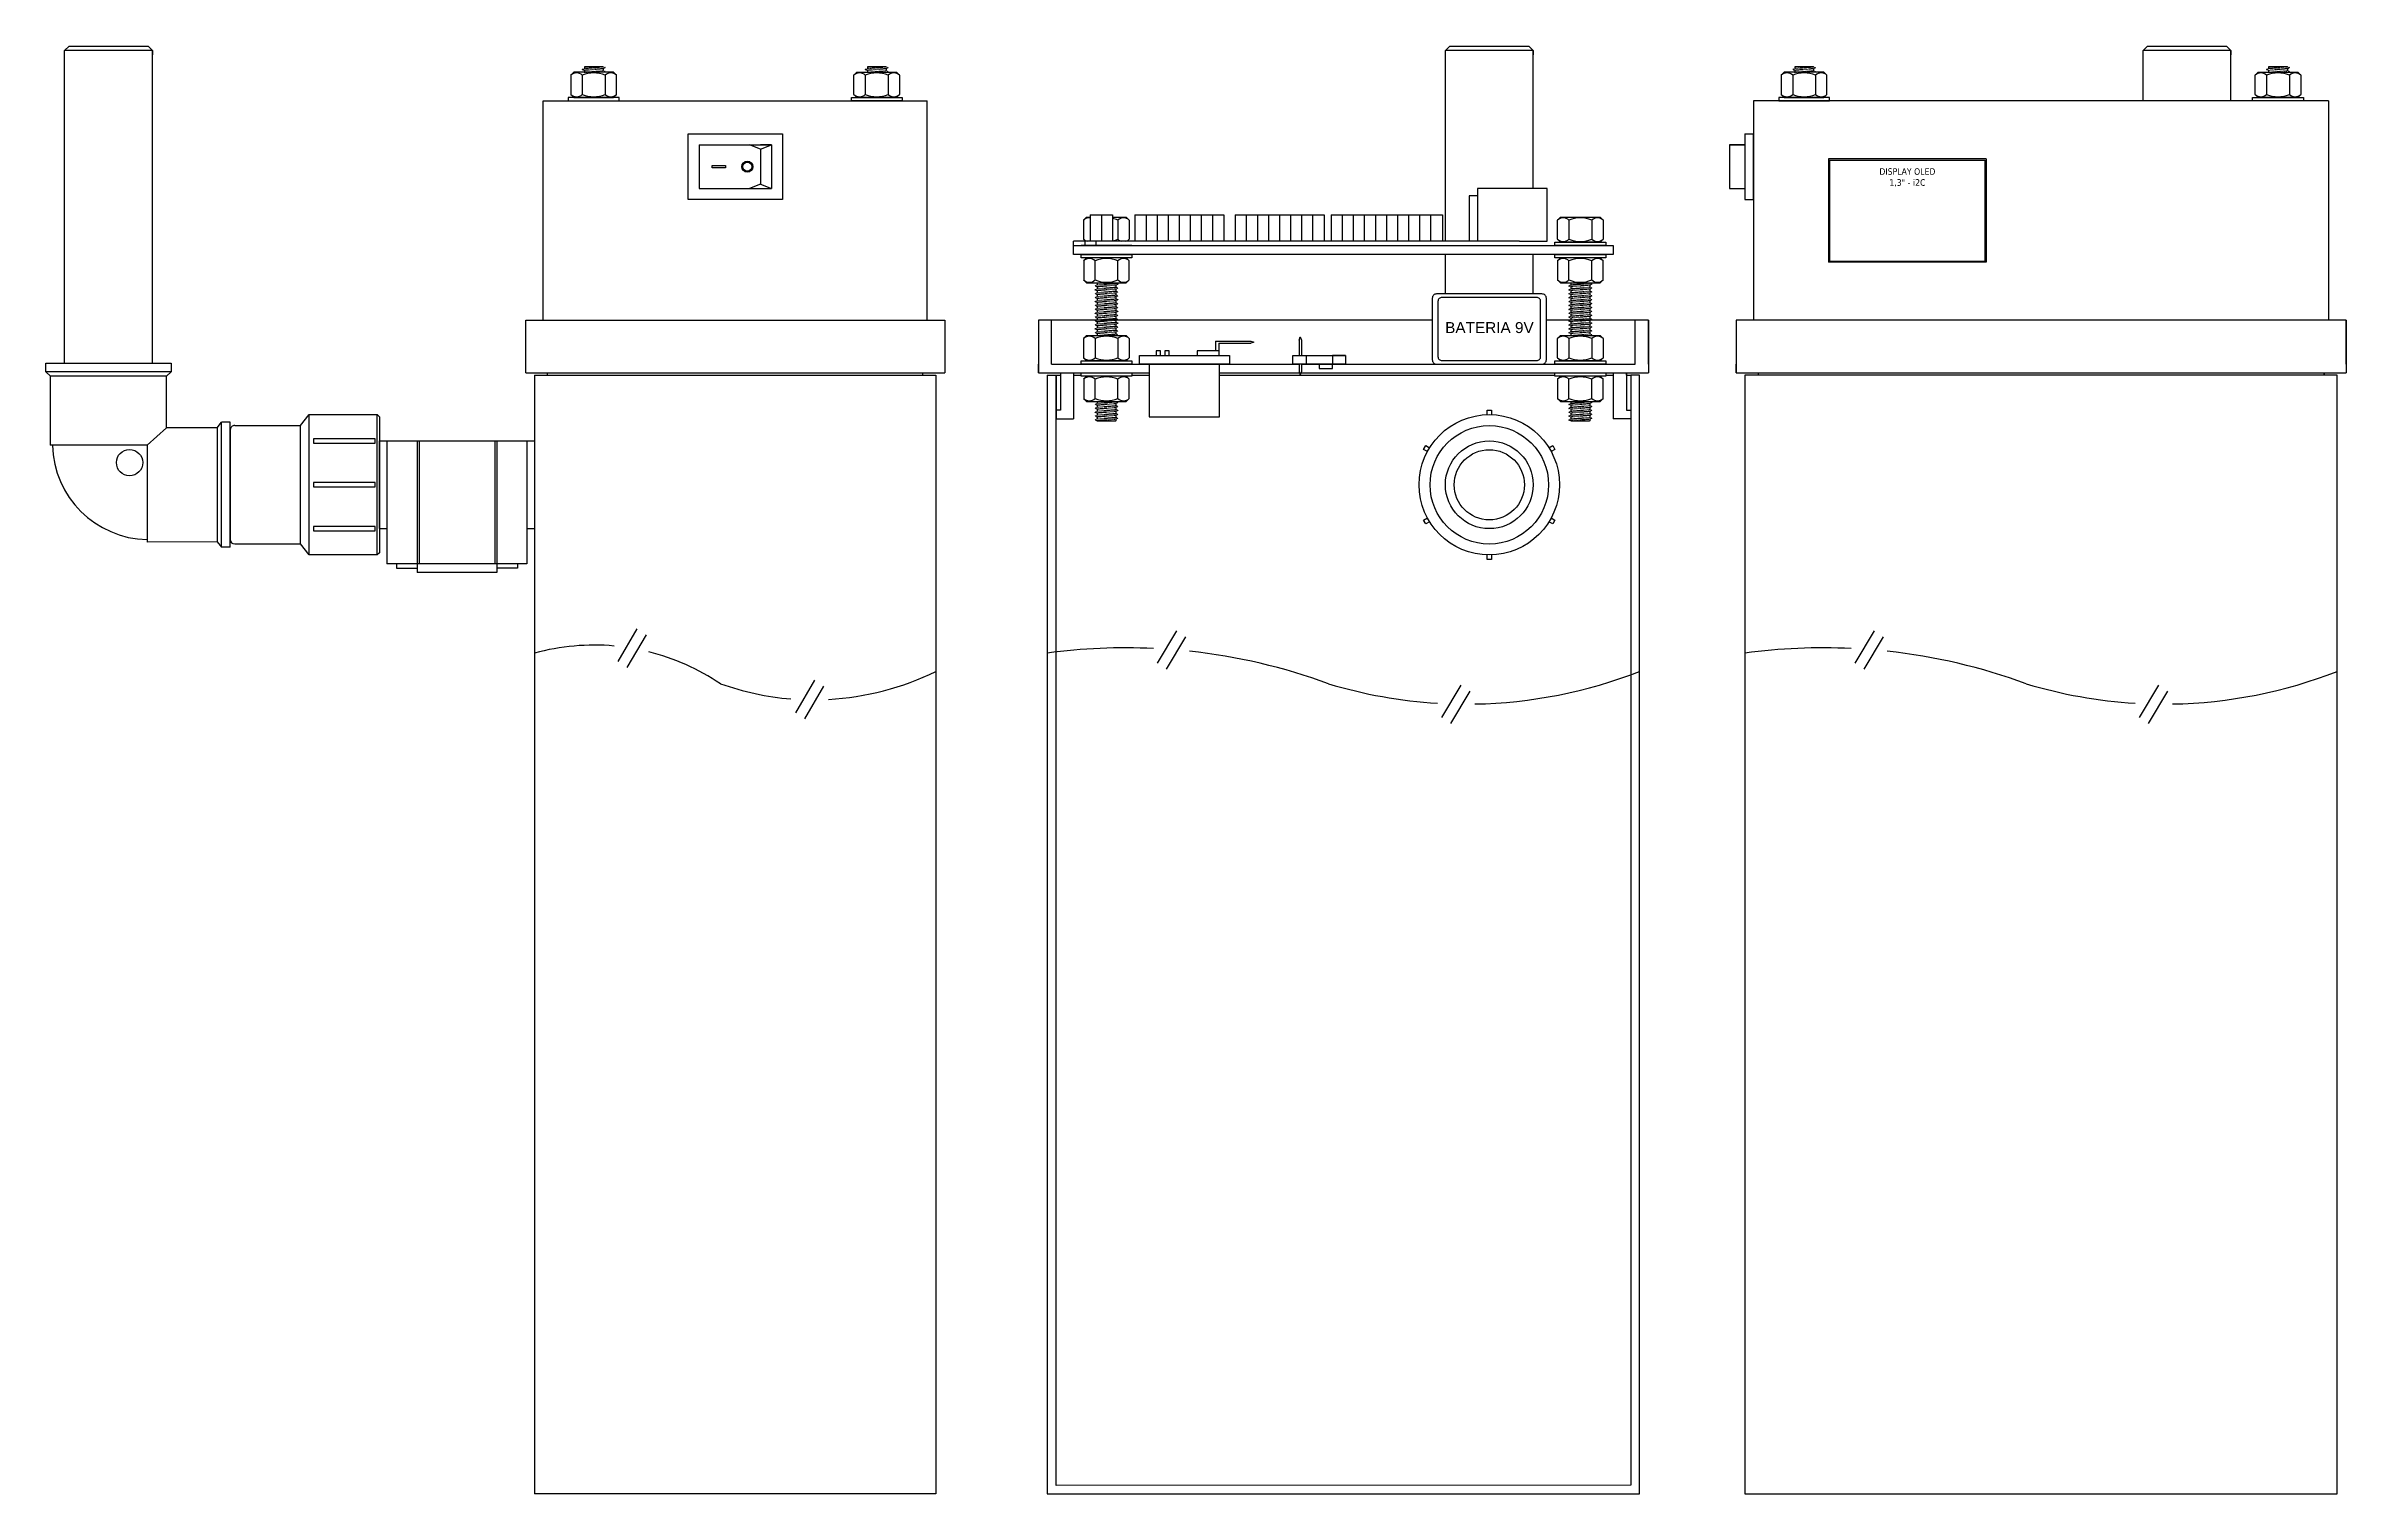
# Model space of a CAD drawing. Header units: millimetres. Extents: x 964 to 2741, y 814 to 2223.
# Drawn here: x 1702 to 2226, y 814 to 1144 of the extents above; entities that cross this region are included whole.
import ezdxf

# ---------------------------------------------------------------- set-up
doc = ezdxf.new("R2010")
doc.units = ezdxf.units.MM
doc.linetypes.add('CONTINU', pattern=[0])
doc.linetypes.add('HIDDEN2', pattern=[0.1875, 0.125, -0.0625])
doc.layers.add('contorno', color=7, linetype='CONTINU', lineweight=30)
doc.layers.add('Taglio', color=7, linetype='Continuous', true_color=0xc0240f)
doc.styles.get("Standard").update_dxf_attribs({"font": 'arial.ttf'})
doc.styles.add('times 2', font='tahoma.ttf')

msp = doc.modelspace()

# ---------------------------------------------------------------- texts
at = {"insert": (2118.849, 1116.34), "char_height": 1.5, "attachment_point": 1, "style": 'times 2'}
msp.add_mtext_dynamic_manual_height_columns('\\pxqc;DISPLAY OLED 1,3" - i2C', width=14.32708, gutter_width=5, heights=[5.975], dxfattribs=at)
at = {"layer": 'contorno', "insert": (2020.666, 1081.275), "char_height": 2.5, "attachment_point": 1}
msp.add_mtext_dynamic_manual_height_columns('BATERIA 9V', width=21.9614, gutter_width=12.5, heights=[0], dxfattribs=at)

# ---------------------------------------------------------------- blocks, each defined once
blk = doc.blocks.new('*U82')
for p, q in [((-0.5, -0.5), (-0.5, 0.5)), ((-0.5, 0.5), (0.5, 0.5)), ((0.5, 0.5), (0.5, -0.5))]:
    blk.add_line(p, q)
blk = doc.blocks.new('*U83')
at = {"color": 0, "linetype": 'ByBlock', "lineweight": -2, "transparency": 16777216}
blk.add_blockref('*U82', (2033.29, 1612.39), dxfattribs=at)
for p, rotation in [((2019.01, 1604.14), 59.99999999999999), ((2047.58, 1604.14), 299.9999999999999), ((2019.01, 1587.65), 120), ((2047.58, 1587.65), 240), ((2033.29, 1579.4), 180)]:
    blk.add_blockref('*U82', p, dxfattribs=dict(at, rotation=rotation))
blk = doc.blocks.new('rosca')
for p, q in [((1000.85, 2084.47), (1001.35, 2084.97)), ((1000.85, 2053.47), (1000.85, 2084.47)), ((1001.35, 2084.97), (1016.85, 2084.97)), ((1001.35, 2084.97), (1016.85, 2084.97)), ((1001.35, 2084.97), (1001.35, 2052.97)), ((1016.85, 2084.97), (1018.85, 2082.47)), ((1016.85, 2084.97), (1016.85, 2052.97)), ((1018.85, 2082.47), (1018.85, 2055.47)), ((1033.85, 2082.47), (1018.85, 2082.47)), ((1034.85, 2056.47), (1034.85, 2081.47)), ((1015.85, 2079.47), (1001.85, 2079.47)), ((1001.85, 2079.47), (1001.85, 2078.47)), ((1001.85, 2078.47), (1015.85, 2078.47)), ((1015.85, 2078.47), (1015.85, 2079.47)), ((1015.85, 2069.47), (1001.85, 2069.47)), ((1001.85, 2069.47), (1001.85, 2068.47)), ((1001.85, 2068.47), (1015.85, 2068.47)), ((1015.85, 2068.47), (1015.85, 2069.47)), ((1015.85, 2059.47), (1001.85, 2059.47)), ((1001.85, 2059.47), (1001.85, 2058.47)), ((1001.85, 2058.47), (1015.85, 2058.47)), ((1015.85, 2058.47), (1015.85, 2059.47)), ((1018.85, 2055.47), (1016.85, 2052.97)), ((1033.85, 2055.47), (1018.85, 2055.47)), ((1000.85, 2053.47), (1001.35, 2052.97)), ((1016.85, 2052.97), (1001.35, 2052.97))]:
    blk.add_line(p, q)
for centre, start, end in [((1033.85, 2081.47), 0, 90), ((1033.85, 2056.47), 270, 0)]:
    blk.add_arc(centre, 1, start, end)
blk = doc.blocks.new('JOELHO 90')
for p, q in [((1069.87, 1963.2), (1069.85, 1985.28)), ((1069.85, 1985.23), (1085.58, 1985.25)), ((1085.58, 1985.25), (1086.58, 1986.25)), ((1085.58, 1958.75), (1085.58, 1985.25)), ((1086.58, 1957.75), (1086.58, 1986.25)), ((1086.58, 1986.25), (1088.58, 1986.25)), ((1088.58, 1986.25), (1088.58, 1957.75)), ((1047.83, 1947.25), (1047.78, 1963.2)), ((1069.87, 1963.2), (1047.78, 1963.2)), ((1073.83, 1958.75), (1069.87, 1963.2)), ((1073.83, 1947.25), (1073.83, 1958.75)), ((1073.83, 1958.75), (1085.58, 1958.75)), ((1085.58, 1958.75), (1086.58, 1957.75)), ((1088.58, 1957.75), (1086.58, 1957.75)), ((1047.83, 1947.25), (1046.58, 1946.25)), ((1046.58, 1944.25), (1046.58, 1946.25)), ((1046.58, 1946.25), (1075.08, 1946.25)), ((1073.83, 1947.25), (1047.83, 1947.25)), ((1073.83, 1947.25), (1075.08, 1946.25)), ((1075.08, 1944.25), (1075.08, 1946.25)), ((1046.58, 1944.25), (1075.08, 1944.25))]:
    blk.add_line(p, q)
blk.add_circle((1065.87, 1967.2), 3)
blk.add_arc((1070.34, 1962.77), 22, 91.2697, 178.898)

# ---------------------------------------------------------------- linework, layer by layer
for p, q in [((1707.031, 1144.196), (1706.031, 1143.196)), ((1706.031, 1071.949), (1706.031, 1143.196)), ((1726.031, 1143.196), (1706.031, 1143.196)), ((1707.031, 1144.196), (1725.031, 1144.196)), ((1725.031, 1144.196), (1726.031, 1143.196)), ((1726.031, 1071.949), (1726.031, 1143.196)), ((1726.031, 1143.196), (1726.031, 1142.196)), ((2021.727, 1144.196), (2020.727, 1143.196)), ((2020.727, 1099.696), (2020.727, 1143.196)), ((2040.727, 1143.196), (2020.727, 1143.196)), ((2021.727, 1144.196), (2039.727, 1144.196)), ((2039.727, 1144.196), (2040.727, 1143.196)), ((2040.727, 1111.696), (2040.727, 1143.196)), ((2040.727, 1143.196), (2040.727, 1142.196)), ((2180.727, 1144.196), (2179.727, 1143.196)), ((2179.727, 1131.696), (2179.727, 1143.196)), ((2199.727, 1143.196), (2179.727, 1143.196)), ((2180.727, 1144.196), (2198.727, 1144.196)), ((2198.727, 1144.196), (2199.727, 1143.196)), ((2199.727, 1131.696), (2199.727, 1143.196)), ((2199.727, 1143.196), (2199.727, 1142.196)), ((1822.093, 1138.196), (1821.415, 1137.518)), ((1821.415, 1137.518), (1821.415, 1133.154)), ((1831.137, 1138.196), (1822.093, 1138.196)), ((1824.015, 1137.518), (1824.015, 1133.154)), ((1828.75, 1139.464), (1824.48, 1139.464)), ((1829.215, 1137.518), (1829.215, 1133.154)), ((1831.815, 1137.518), (1831.137, 1138.196)), ((1831.815, 1133.154), (1831.815, 1137.518)), ((1885.915, 1137.518), (1886.593, 1138.196)), ((1885.915, 1133.154), (1885.915, 1137.518)), ((1886.593, 1138.196), (1895.637, 1138.196)), ((1888.515, 1137.518), (1888.515, 1133.154)), ((1893.25, 1139.464), (1888.98, 1139.464)), ((1893.715, 1137.518), (1893.715, 1133.154)), ((1895.637, 1138.196), (1896.315, 1137.518)), ((1896.315, 1137.518), (1896.315, 1133.154)), ((2097.955, 1138.196), (2097.277, 1137.518)), ((2097.277, 1137.518), (2097.277, 1133.154)), ((2106.998, 1138.196), (2097.955, 1138.196)), ((2099.877, 1137.518), (2099.877, 1133.154)), ((2104.612, 1139.464), (2100.342, 1139.464)), ((2105.077, 1137.518), (2105.077, 1133.154)), ((2107.677, 1137.518), (2106.998, 1138.196)), ((2107.677, 1133.154), (2107.677, 1137.518)), ((2205.277, 1137.518), (2205.955, 1138.196)), ((2205.277, 1133.154), (2205.277, 1137.518)), ((2205.955, 1138.196), (2214.998, 1138.196)), ((2207.877, 1137.518), (2207.877, 1133.154)), ((2212.612, 1139.464), (2208.342, 1139.464)), ((2213.077, 1137.518), (2213.077, 1133.154)), ((2214.998, 1138.196), (2215.677, 1137.518)), ((2215.677, 1137.518), (2215.677, 1133.154)), ((1832.404, 1132.476), (1820.826, 1132.476)), ((1820.826, 1132.476), (1820.826, 1131.696)), ((1821.415, 1133.154), (1822.093, 1132.476)), ((1822.093, 1132.476), (1831.137, 1132.476)), ((1831.137, 1132.476), (1831.815, 1133.154)), ((1832.404, 1131.696), (1832.404, 1132.476)), ((1885.326, 1132.476), (1896.904, 1132.476)), ((1885.326, 1131.696), (1885.326, 1132.476)), ((1886.593, 1132.476), (1885.915, 1133.154)), ((1895.637, 1132.476), (1886.593, 1132.476)), ((1896.315, 1133.154), (1895.637, 1132.476)), ((1896.904, 1132.476), (1896.904, 1131.696)), ((2108.266, 1132.476), (2096.688, 1132.476)), ((2096.688, 1132.476), (2096.688, 1131.696)), ((2097.277, 1133.154), (2097.955, 1132.476)), ((2097.955, 1132.476), (2106.998, 1132.476)), ((2106.998, 1132.476), (2107.677, 1133.154)), ((2108.266, 1131.696), (2108.266, 1132.476)), ((2204.688, 1132.476), (2216.266, 1132.476)), ((2204.688, 1131.696), (2204.688, 1132.476)), ((2205.955, 1132.476), (2205.277, 1133.154)), ((2214.998, 1132.476), (2205.955, 1132.476)), ((2215.677, 1133.154), (2214.998, 1132.476)), ((2216.266, 1132.476), (2216.266, 1131.696)), ((1815.115, 1131.696), (1902.615, 1131.696)), ((1815.115, 1081.696), (1815.115, 1131.696)), ((1820.826, 1131.696), (1832.404, 1131.696)), ((1896.904, 1131.696), (1885.326, 1131.696)), ((1902.615, 1081.696), (1902.615, 1131.696)), ((2221.977, 1131.696), (2090.977, 1131.696)), ((2090.977, 1131.696), (2090.977, 1081.696)), ((2096.688, 1131.696), (2108.266, 1131.696)), ((2216.266, 1131.696), (2204.688, 1131.696)), ((2221.977, 1131.696), (2221.977, 1081.696)), ((1848.115, 1124.196), (1869.615, 1124.196)), ((1848.115, 1109.196), (1848.115, 1124.196)), ((1869.615, 1124.196), (1869.615, 1109.196)), ((2088.977, 1124.196), (2090.977, 1124.196)), ((2088.977, 1124.196), (2088.977, 1109.196)), ((2090.977, 1109.196), (2090.977, 1124.196)), ((1850.615, 1121.696), (1867.115, 1121.696)), ((1850.615, 1121.696), (1850.615, 1111.696)), ((1853.615, 1116.396), (1853.615, 1116.996)), ((1853.615, 1116.996), (1856.615, 1116.996)), ((1856.615, 1116.996), (1856.615, 1116.396)), ((1864.615, 1120.696), (1862.115, 1121.696)), ((1867.115, 1121.696), (1864.615, 1121.696)), ((1864.615, 1120.696), (1867.115, 1121.696)), ((1864.615, 1120.696), (1864.615, 1112.696)), ((1867.115, 1121.696), (1867.115, 1111.696)), ((2085.477, 1121.696), (2088.977, 1121.696)), ((2088.977, 1121.696), (2085.477, 1121.696)), ((2085.477, 1121.696), (2085.477, 1111.696)), ((2108.252, 1095.196), (2108.252, 1118.196)), ((2108.252, 1118.196), (2108.252, 1095.196)), ((2108.252, 1118.196), (2143.752, 1118.196)), ((2143.752, 1118.196), (2143.752, 1095.196)), ((2143.752, 1095.196), (2143.752, 1118.196)), ((1850.615, 1111.696), (1867.115, 1111.696)), ((1856.615, 1116.396), (1853.615, 1116.396)), ((1864.615, 1112.696), (1862.115, 1111.696)), ((1864.615, 1112.696), (1867.115, 1111.696)), ((2043.927, 1111.696), (2028.052, 1111.696)), ((2028.052, 1111.696), (2028.052, 1099.696)), ((2043.927, 1099.696), (2043.927, 1111.696)), ((2085.477, 1111.696), (2088.977, 1111.696)), ((1869.615, 1109.196), (1848.115, 1109.196)), ((2028.052, 1110.049), (2026.147, 1110.049)), ((2026.147, 1110.049), (2026.147, 1099.696)), ((2088.977, 1109.196), (2090.977, 1109.196)), ((1938.277, 1104.518), (1938.955, 1105.196)), ((1938.277, 1100.154), (1938.277, 1104.518)), ((1938.955, 1105.196), (1939.787, 1105.196)), ((1939.787, 1105.696), (1939.787, 1099.696)), ((1939.787, 1105.696), (1944.847, 1105.696)), ((1942.307, 1105.696), (1942.307, 1099.696)), ((1944.847, 1105.696), (1944.847, 1099.696)), ((1944.847, 1105.196), (1947.998, 1105.196)), ((1946.077, 1104.518), (1946.077, 1100.154)), ((1947.998, 1105.196), (1948.677, 1104.518)), ((1948.677, 1104.518), (1948.677, 1100.154)), ((1949.967, 1105.696), (1970.247, 1105.696)), ((1949.967, 1105.696), (1949.967, 1099.696)), ((1952.487, 1105.696), (1952.487, 1099.696)), ((1955.007, 1105.696), (1955.007, 1099.696)), ((1957.527, 1105.696), (1957.527, 1099.696)), ((1960.047, 1105.696), (1960.047, 1099.696)), ((1962.567, 1105.696), (1962.567, 1099.696)), ((1965.087, 1105.696), (1965.087, 1099.696)), ((1967.607, 1105.696), (1967.607, 1099.696)), ((1970.247, 1105.696), (1970.247, 1099.696)), ((1972.827, 1105.696), (1993.107, 1105.696)), ((1972.827, 1105.696), (1972.827, 1099.696)), ((1975.347, 1105.696), (1975.347, 1099.696)), ((1977.867, 1105.696), (1977.867, 1099.696)), ((1980.387, 1105.696), (1980.387, 1099.696)), ((1982.907, 1105.696), (1982.907, 1099.696)), ((1985.427, 1105.696), (1985.427, 1099.696)), ((1987.947, 1105.696), (1987.947, 1099.696)), ((1990.467, 1105.696), (1990.467, 1099.696)), ((1993.107, 1105.696), (1993.107, 1099.696)), ((1994.671, 1105.696), (2020.031, 1105.696)), ((1994.671, 1105.696), (1994.671, 1099.696)), ((1997.191, 1105.696), (1997.191, 1099.696)), ((1999.711, 1105.696), (1999.711, 1099.696)), ((2002.231, 1105.696), (2002.231, 1099.696)), ((2004.751, 1105.696), (2004.751, 1099.696)), ((2007.271, 1105.696), (2007.271, 1099.696)), ((2009.791, 1105.696), (2009.791, 1099.696)), ((2012.311, 1105.696), (2012.311, 1099.696)), ((2014.831, 1105.696), (2014.831, 1099.696)), ((2017.351, 1105.696), (2017.351, 1099.696)), ((2020.031, 1105.696), (2020.031, 1099.696)), ((2046.277, 1104.518), (2046.955, 1105.196)), ((2046.277, 1100.154), (2046.277, 1104.518)), ((2046.955, 1105.196), (2055.998, 1105.196)), ((2048.877, 1104.518), (2048.877, 1100.154)), ((2054.077, 1104.518), (2054.077, 1100.154)), ((2055.998, 1105.196), (2056.677, 1104.518)), ((2056.677, 1104.518), (2056.677, 1100.154)), ((1935.977, 1098.696), (1935.977, 1099.696)), ((2037.577, 1099.696), (1935.977, 1099.696)), ((1935.977, 1096.696), (1935.977, 1098.696)), ((1935.977, 1098.696), (2058.977, 1098.696)), ((2058.977, 1096.696), (1935.977, 1096.696)), ((1949.266, 1098.696), (1937.688, 1098.696)), ((1937.688, 1096.696), (1949.266, 1096.696)), ((1937.688, 1095.916), (1937.688, 1096.696)), ((1949.266, 1095.916), (1937.688, 1095.916)), ((1938.735, 1099.696), (1938.277, 1100.154)), ((1938.955, 1095.916), (1938.277, 1095.237)), ((1938.517, 1099.696), (1938.517, 1098.696)), ((1947.998, 1095.916), (1938.955, 1095.916)), ((1941.057, 1099.696), (1941.057, 1098.696)), ((1948.677, 1095.237), (1947.998, 1095.916)), ((1948.677, 1100.154), (1948.218, 1099.696)), ((1949.266, 1096.696), (1949.266, 1095.916)), ((2020.727, 1087.696), (2020.727, 1096.696)), ((2037.577, 1099.696), (2043.927, 1099.696)), ((2040.727, 1087.696), (2040.727, 1096.696)), ((2045.688, 1099.476), (2057.266, 1099.476)), ((2045.688, 1098.696), (2045.688, 1099.476)), ((2057.266, 1098.696), (2045.688, 1098.696)), ((2045.688, 1096.696), (2057.266, 1096.696)), ((2045.688, 1095.916), (2045.688, 1096.696)), ((2057.266, 1095.916), (2045.688, 1095.916)), ((2046.955, 1099.476), (2046.277, 1100.154)), ((2046.955, 1095.916), (2046.277, 1095.237)), ((2055.998, 1099.476), (2046.955, 1099.476)), ((2055.998, 1095.916), (2046.955, 1095.916)), ((2056.677, 1100.154), (2055.998, 1099.476)), ((2056.677, 1095.237), (2055.998, 1095.916)), ((2057.266, 1099.476), (2057.266, 1098.696)), ((2057.266, 1096.696), (2057.266, 1095.916)), ((2058.977, 1098.696), (2058.977, 1096.696)), ((1938.277, 1095.237), (1938.277, 1090.874)), ((1938.277, 1090.874), (1938.955, 1090.196)), ((1940.877, 1090.874), (1940.877, 1095.237)), ((1946.077, 1090.874), (1946.077, 1095.237)), ((1947.998, 1090.196), (1948.677, 1090.874)), ((1948.677, 1090.874), (1948.677, 1095.237)), ((2046.277, 1095.237), (2046.277, 1090.874)), ((2046.277, 1090.874), (2046.955, 1090.196)), ((2048.877, 1090.874), (2048.877, 1095.237)), ((2054.077, 1090.874), (2054.077, 1095.237)), ((2055.998, 1090.196), (2056.677, 1090.874)), ((2056.677, 1090.874), (2056.677, 1095.237)), ((2108.252, 1095.196), (2143.752, 1095.196)), ((1938.955, 1090.196), (1947.998, 1090.196)), ((2046.955, 1090.196), (2055.998, 1090.196)), ((1811.115, 1069.696), (1811.115, 1081.696)), ((1811.115, 1081.696), (1906.615, 1081.696)), ((1906.615, 1081.696), (1906.615, 1069.696)), ((1927.977, 1081.696), (1927.977, 1069.696)), ((2017.727, 1081.696), (1927.977, 1081.696)), ((1927.977, 1081.696), (1927.977, 1069.696)), ((1930.977, 1071.696), (1930.977, 1081.696)), ((2066.977, 1081.696), (2043.727, 1081.696)), ((2063.977, 1071.696), (2063.977, 1081.696)), ((2066.977, 1081.696), (2066.977, 1069.696)), ((2066.977, 1071.696), (2066.977, 1081.696)), ((2086.977, 1081.696), (2086.977, 1069.696)), ((2086.977, 1081.696), (2086.977, 1069.696)), ((2225.977, 1081.696), (2086.977, 1081.696)), ((2225.977, 1081.696), (2225.977, 1069.696)), ((2225.977, 1071.696), (2225.977, 1081.696)), ((1938.277, 1077.518), (1938.955, 1078.196)), ((1938.277, 1073.154), (1938.277, 1077.518)), ((1938.955, 1078.196), (1947.998, 1078.196)), ((1940.877, 1077.518), (1940.877, 1073.154)), ((1946.077, 1077.518), (1946.077, 1073.154)), ((1947.998, 1078.196), (1948.677, 1077.518)), ((1948.677, 1077.518), (1948.677, 1073.154)), ((1955.767, 1074.696), (1954.767, 1074.696)), ((1954.767, 1074.696), (1954.767, 1073.696)), ((1955.767, 1073.696), (1955.767, 1074.696)), ((1957.767, 1074.696), (1956.767, 1074.696)), ((1956.767, 1074.696), (1956.767, 1073.696)), ((1957.767, 1073.696), (1957.767, 1074.696)), ((1969.166, 1074.696), (1964.166, 1074.696)), ((1964.166, 1074.696), (1964.166, 1073.696)), ((1968.355, 1076.964), (1968.355, 1074.696)), ((1969.105, 1076.448), (1969.105, 1074.696)), ((1969.166, 1073.696), (1969.166, 1074.696)), ((2046.277, 1077.518), (2046.955, 1078.196)), ((2046.277, 1073.154), (2046.277, 1077.518)), ((2046.955, 1078.196), (2055.998, 1078.196)), ((2048.877, 1077.518), (2048.877, 1073.154)), ((2054.077, 1077.518), (2054.077, 1073.154)), ((2055.998, 1078.196), (2056.677, 1077.518)), ((2056.677, 1077.518), (2056.677, 1073.154)), ((1811.115, 1069.696), (1906.615, 1069.696)), ((1816.115, 1069.196), (1816.115, 1069.696)), ((1901.615, 1069.196), (1901.615, 1069.696)), ((1927.977, 1069.696), (1927.977, 1071.696)), ((1927.977, 1069.696), (1953.227, 1069.696)), ((1930.977, 1071.696), (1987.39, 1071.696)), ((1932.977, 1069.696), (1932.977, 1061.196)), ((1935.977, 1069.696), (1935.977, 1059.196)), ((1937.688, 1072.476), (1949.266, 1072.476)), ((1937.688, 1071.696), (1937.688, 1072.476)), ((1949.266, 1071.696), (1937.688, 1071.696)), ((1937.688, 1069.696), (1949.266, 1069.696)), ((1937.688, 1068.916), (1937.688, 1069.696)), ((1938.955, 1072.476), (1938.277, 1073.154)), ((1947.998, 1072.476), (1938.955, 1072.476)), ((1948.677, 1073.154), (1947.998, 1072.476)), ((1949.266, 1072.476), (1949.266, 1071.696)), ((1949.266, 1069.696), (1949.266, 1068.916)), ((1950.977, 1071.696), (1950.977, 1073.696)), ((1950.977, 1073.696), (1971.477, 1073.696)), ((1971.477, 1071.696), (1950.977, 1071.696)), ((1953.227, 1071.696), (1953.227, 1059.696)), ((1969.227, 1059.696), (1969.227, 1071.696)), ((1969.227, 1069.696), (1987.47, 1069.696)), ((1971.477, 1073.696), (1971.477, 1071.696)), ((1985.977, 1071.696), (1985.977, 1073.696)), ((1985.977, 1073.696), (1997.977, 1073.696)), ((1985.977, 1073.696), (1988.977, 1073.696)), ((1987.39, 1071.696), (1985.977, 1071.696)), ((1997.977, 1071.696), (1987.39, 1071.696)), ((1987.826, 1069.696), (2066.977, 1069.696)), ((1987.906, 1071.696), (2063.977, 1071.696)), ((1988.977, 1073.696), (1988.977, 1071.696)), ((1991.977, 1071.696), (1991.977, 1070.696)), ((1991.977, 1070.696), (1994.977, 1070.696)), ((1997.977, 1073.696), (1994.977, 1073.696)), ((1994.977, 1073.696), (1994.977, 1071.696)), ((1994.977, 1070.696), (1994.977, 1071.696)), ((1997.977, 1073.696), (1997.977, 1071.696)), ((2045.688, 1072.476), (2057.266, 1072.476)), ((2045.688, 1071.696), (2045.688, 1072.476)), ((2057.266, 1071.696), (2045.688, 1071.696)), ((2045.688, 1069.696), (2057.266, 1069.696)), ((2045.688, 1068.916), (2045.688, 1069.696)), ((2046.955, 1072.476), (2046.277, 1073.154)), ((2055.998, 1072.476), (2046.955, 1072.476)), ((2056.677, 1073.154), (2055.998, 1072.476)), ((2057.266, 1072.476), (2057.266, 1071.696)), ((2057.266, 1069.696), (2057.266, 1068.916)), ((2058.977, 1069.696), (2058.977, 1059.196)), ((2061.977, 1069.696), (2061.977, 1061.196)), ((2061.977, 1069.196), (2061.977, 1069.696)), ((2086.977, 1069.696), (2086.977, 1071.696)), ((2086.977, 1069.696), (2225.977, 1069.696)), ((2091.977, 1069.696), (2091.977, 1069.196)), ((2220.977, 1069.696), (2220.977, 1069.196)), ((2220.977, 1069.196), (2220.977, 1069.696)), ((1813.115, 1069.196), (1813.115, 814.196)), ((1813.115, 1069.196), (1904.615, 1069.196)), ((1904.615, 1069.196), (1904.615, 814.196)), ((1929.977, 1069.196), (1929.977, 814.196)), ((1929.977, 1069.196), (1931.977, 1069.196)), ((1931.977, 816.168), (1931.977, 1069.196)), ((1931.977, 1069.196), (1932.977, 1069.196)), ((1931.977, 1069.196), (1931.977, 1059.196)), ((1935.977, 1069.196), (1937.688, 1069.196)), ((1949.266, 1068.916), (1937.688, 1068.916)), ((1938.955, 1068.916), (1938.277, 1068.237)), ((1938.277, 1068.237), (1938.277, 1063.874)), ((1947.998, 1068.916), (1938.955, 1068.916)), ((1940.877, 1063.874), (1940.877, 1068.237)), ((1946.077, 1063.874), (1946.077, 1068.237)), ((1948.677, 1068.237), (1947.998, 1068.916)), ((1948.677, 1063.874), (1948.677, 1068.237)), ((1949.266, 1069.196), (1953.227, 1069.196)), ((1969.227, 1069.196), (2045.688, 1069.196)), ((2057.266, 1068.916), (2045.688, 1068.916)), ((2046.955, 1068.916), (2046.277, 1068.237)), ((2046.277, 1068.237), (2046.277, 1063.874)), ((2055.998, 1068.916), (2046.955, 1068.916)), ((2048.877, 1063.874), (2048.877, 1068.237)), ((2054.077, 1063.874), (2054.077, 1068.237)), ((2056.677, 1068.237), (2055.998, 1068.916)), ((2056.677, 1063.874), (2056.677, 1068.237)), ((2057.266, 1069.196), (2058.977, 1069.196)), ((2061.977, 1069.196), (2062.977, 1069.196)), ((2064.977, 1069.196), (2062.977, 1069.196)), ((2062.977, 1069.196), (2063.006, 816.196)), ((2064.977, 814.196), (2064.977, 1069.196)), ((2088.977, 1069.196), (2088.977, 814.196)), ((2223.977, 1069.196), (2088.977, 1069.196)), ((2223.977, 814.196), (2223.977, 1069.196)), ((1932.977, 1061.196), (1931.977, 1061.196)), ((1931.977, 1061.196), (1931.977, 1059.196)), ((1931.977, 1059.196), (1932.977, 1059.196)), ((1932.977, 1059.196), (1935.977, 1059.196)), ((1938.277, 1063.874), (1938.955, 1063.196)), ((1938.955, 1063.196), (1947.998, 1063.196)), ((1947.998, 1063.196), (1948.677, 1063.874)), ((1953.227, 1059.696), (1969.227, 1059.696)), ((2046.277, 1063.874), (2046.955, 1063.196)), ((2046.955, 1063.196), (2055.998, 1063.196)), ((2055.998, 1063.196), (2056.677, 1063.874)), ((2061.977, 1059.196), (2058.977, 1059.196)), ((2061.977, 1061.196), (2062.977, 1061.196)), ((2062.977, 1059.196), (2061.977, 1059.196)), ((2062.977, 1061.196), (2062.977, 1059.196)), ((1777.781, 1034.202), (1777.781, 1054.196)), ((1777.781, 1054.196), (1813.115, 1054.196)), ((1779.498, 1054.196), (1779.498, 1034.202)), ((1786.348, 1054.196), (1786.348, 1026.202)), ((1786.804, 1054.196), (1786.804, 1026.202)), ((1804.091, 1054.196), (1804.091, 1026.202)), ((1804.548, 1054.196), (1804.548, 1026.202)), ((1811.398, 1054.196), (1811.398, 1034.202)), ((1777.781, 1052.535), (1777.781, 1034.202)), ((1777.781, 1034.202), (1779.498, 1034.202)), ((1779.498, 1034.202), (1779.498, 1026.202)), ((1811.398, 1034.202), (1813.115, 1034.202)), ((1811.398, 1034.202), (1811.398, 1026.202)), ((1811.398, 1026.202), (1779.498, 1026.202)), ((1781.655, 1026.202), (1781.655, 1025.202)), ((1781.655, 1025.202), (1786.348, 1025.202)), ((1786.348, 1026.202), (1786.348, 1024.202)), ((1804.548, 1024.202), (1786.348, 1024.202)), ((1804.548, 1026.202), (1804.548, 1024.202)), ((1809.241, 1025.202), (1804.548, 1025.202)), ((1809.241, 1026.202), (1809.241, 1025.202)), ((1836.473, 1011.341), (1832.094, 1003.956)), ((1838.533, 1009.968), (1834.154, 1002.584)), ((1959.436, 1010.898), (1955.057, 1003.513)), ((1961.496, 1009.525), (1957.117, 1002.141)), ((2118.436, 1010.898), (2114.057, 1003.513)), ((2120.496, 1009.525), (2116.117, 1002.141)), ((1876.955, 999.646), (1872.576, 992.261)), ((1879.016, 998.273), (1874.637, 990.889)), ((2024.208, 998.527), (2019.829, 991.142)), ((2026.269, 997.154), (2021.89, 989.77)), ((2183.208, 998.527), (2178.829, 991.142)), ((2185.269, 997.154), (2180.89, 989.77)), ((1904.615, 814.196), (1813.115, 814.196)), ((1929.977, 814.196), (2064.977, 814.196)), ((2063.006, 816.196), (1931.977, 816.168)), ((2088.977, 814.196), (2223.977, 814.196))]:
    msp.add_line(p, q)
at = {"linetype": 'HIDDEN2'}
for p, q in [((1824.015, 1138.829), (1824.48, 1139.099)), ((1824.015, 1138.829), (1824.48, 1139.099)), ((1824.48, 1138.639), (1824.015, 1138.829)), ((1824.48, 1138.639), (1824.015, 1138.829)), ((1824.456, 1138.196), (1824.48, 1138.21)), ((1824.48, 1139.099), (1828.75, 1139.464)), ((1824.48, 1139.099), (1828.75, 1139.464)), ((1828.75, 1139.004), (1824.48, 1138.639)), ((1828.75, 1139.004), (1824.48, 1138.639)), ((1824.48, 1138.21), (1828.75, 1138.575)), ((1828.75, 1139.464), (1829.215, 1139.274)), ((1828.75, 1139.464), (1829.215, 1139.274)), ((1829.215, 1139.274), (1828.75, 1139.004)), ((1829.215, 1139.274), (1828.75, 1139.004)), ((1828.75, 1138.575), (1829.215, 1138.385)), ((1829.215, 1138.385), (1828.889, 1138.196)), ((1888.515, 1138.829), (1888.98, 1139.099)), ((1888.515, 1138.829), (1888.98, 1139.099)), ((1888.98, 1138.639), (1888.515, 1138.829)), ((1888.98, 1138.639), (1888.515, 1138.829)), ((1888.956, 1138.196), (1888.98, 1138.21)), ((1888.98, 1139.099), (1893.25, 1139.464)), ((1888.98, 1139.099), (1893.25, 1139.464)), ((1893.25, 1139.004), (1888.98, 1138.639)), ((1893.25, 1139.004), (1888.98, 1138.639)), ((1888.98, 1138.21), (1893.25, 1138.575)), ((1893.25, 1139.464), (1893.715, 1139.274)), ((1893.25, 1139.464), (1893.715, 1139.274)), ((1893.715, 1139.274), (1893.25, 1139.004)), ((1893.715, 1139.274), (1893.25, 1139.004)), ((1893.25, 1138.575), (1893.715, 1138.385)), ((1893.715, 1138.385), (1893.389, 1138.196)), ((2099.877, 1138.829), (2100.342, 1139.099)), ((2099.877, 1138.829), (2100.342, 1139.099)), ((2100.342, 1138.639), (2099.877, 1138.829)), ((2100.342, 1138.639), (2099.877, 1138.829)), ((2100.318, 1138.196), (2100.342, 1138.21)), ((2100.342, 1139.099), (2104.612, 1139.464)), ((2100.342, 1139.099), (2104.612, 1139.464)), ((2104.612, 1139.004), (2100.342, 1138.639)), ((2104.612, 1139.004), (2100.342, 1138.639)), ((2100.342, 1138.21), (2104.612, 1138.575)), ((2104.612, 1139.464), (2105.077, 1139.274)), ((2104.612, 1139.464), (2105.077, 1139.274)), ((2105.077, 1139.274), (2104.612, 1139.004)), ((2105.077, 1139.274), (2104.612, 1139.004)), ((2104.612, 1138.575), (2105.077, 1138.385)), ((2105.077, 1138.385), (2104.751, 1138.196)), ((2207.877, 1138.829), (2208.342, 1139.099)), ((2207.877, 1138.829), (2208.342, 1139.099)), ((2208.342, 1138.639), (2207.877, 1138.829)), ((2208.342, 1138.639), (2207.877, 1138.829)), ((2208.318, 1138.196), (2208.342, 1138.21)), ((2208.342, 1139.099), (2212.612, 1139.464)), ((2208.342, 1139.099), (2212.612, 1139.464)), ((2212.612, 1139.004), (2208.342, 1138.639)), ((2212.612, 1139.004), (2208.342, 1138.639)), ((2208.342, 1138.21), (2212.612, 1138.575)), ((2212.612, 1139.464), (2213.077, 1139.274)), ((2212.612, 1139.464), (2213.077, 1139.274)), ((2213.077, 1139.274), (2212.612, 1139.004)), ((2213.077, 1139.274), (2212.612, 1139.004)), ((2212.612, 1138.575), (2213.077, 1138.385)), ((2213.077, 1138.385), (2212.751, 1138.196)), ((1940.877, 1089.496), (1941.342, 1089.766)), ((1941.342, 1089.307), (1940.877, 1089.496)), ((1940.877, 1088.608), (1941.342, 1088.877)), ((1941.342, 1088.418), (1940.877, 1088.608)), ((1940.877, 1087.719), (1941.342, 1087.988)), ((1941.342, 1087.529), (1940.877, 1087.719)), ((1940.877, 1086.83), (1941.342, 1087.099)), ((1941.342, 1086.64), (1940.877, 1086.83)), ((1940.877, 1085.941), (1941.342, 1086.21)), ((1941.342, 1085.751), (1940.877, 1085.941)), ((1940.877, 1085.052), (1941.342, 1085.321)), ((1941.342, 1089.766), (1945.612, 1090.131)), ((1945.612, 1089.672), (1941.342, 1089.307)), ((1941.342, 1088.877), (1945.612, 1089.242)), ((1945.612, 1088.783), (1941.342, 1088.418)), ((1941.342, 1087.988), (1945.612, 1088.353)), ((1945.612, 1087.894), (1941.342, 1087.529)), ((1941.342, 1087.099), (1945.612, 1087.464)), ((1945.612, 1087.005), (1941.342, 1086.64)), ((1941.342, 1086.21), (1945.612, 1086.575)), ((1945.612, 1086.116), (1941.342, 1085.751)), ((1941.342, 1085.321), (1945.612, 1085.686)), ((1945.612, 1085.227), (1941.342, 1084.862)), ((1945.612, 1090.131), (1946.077, 1089.941)), ((1946.077, 1089.941), (1945.612, 1089.672)), ((1945.612, 1089.242), (1946.077, 1089.052)), ((1946.077, 1089.052), (1945.612, 1088.783)), ((1945.612, 1088.353), (1946.077, 1088.163)), ((1946.077, 1088.163), (1945.612, 1087.894)), ((1945.612, 1087.464), (1946.077, 1087.274)), ((1946.077, 1087.274), (1945.612, 1087.005)), ((1945.612, 1086.575), (1946.077, 1086.385)), ((1946.077, 1086.385), (1945.612, 1086.116)), ((1945.612, 1085.686), (1946.077, 1085.496)), ((1946.077, 1085.496), (1945.612, 1085.227)), ((2048.877, 1089.496), (2049.342, 1089.766)), ((2049.342, 1089.307), (2048.877, 1089.496)), ((2048.877, 1088.608), (2049.342, 1088.877)), ((2049.342, 1088.418), (2048.877, 1088.608)), ((2048.877, 1087.719), (2049.342, 1087.988)), ((2049.342, 1087.529), (2048.877, 1087.719)), ((2048.877, 1086.83), (2049.342, 1087.099)), ((2049.342, 1086.64), (2048.877, 1086.83)), ((2048.877, 1085.941), (2049.342, 1086.21)), ((2049.342, 1085.751), (2048.877, 1085.941)), ((2048.877, 1085.052), (2049.342, 1085.321)), ((2049.342, 1089.766), (2053.612, 1090.131)), ((2053.612, 1089.672), (2049.342, 1089.307)), ((2049.342, 1088.877), (2053.612, 1089.242)), ((2053.612, 1088.783), (2049.342, 1088.418)), ((2049.342, 1087.988), (2053.612, 1088.353)), ((2053.612, 1087.894), (2049.342, 1087.529)), ((2049.342, 1087.099), (2053.612, 1087.464)), ((2053.612, 1087.005), (2049.342, 1086.64)), ((2049.342, 1086.21), (2053.612, 1086.575)), ((2053.612, 1086.116), (2049.342, 1085.751)), ((2049.342, 1085.321), (2053.612, 1085.686)), ((2053.612, 1085.227), (2049.342, 1084.862)), ((2053.612, 1090.131), (2054.077, 1089.941)), ((2054.077, 1089.941), (2053.612, 1089.672)), ((2053.612, 1089.242), (2054.077, 1089.052)), ((2054.077, 1089.052), (2053.612, 1088.783)), ((2053.612, 1088.353), (2054.077, 1088.163)), ((2054.077, 1088.163), (2053.612, 1087.894)), ((2053.612, 1087.464), (2054.077, 1087.274)), ((2054.077, 1087.274), (2053.612, 1087.005)), ((2053.612, 1086.575), (2054.077, 1086.385)), ((2054.077, 1086.385), (2053.612, 1086.116)), ((2053.612, 1085.686), (2054.077, 1085.496)), ((2054.077, 1085.496), (2053.612, 1085.227)), ((1941.342, 1084.862), (1940.877, 1085.052)), ((1940.877, 1084.163), (1941.342, 1084.432)), ((1941.342, 1083.973), (1940.877, 1084.163)), ((1940.877, 1083.274), (1941.342, 1083.543)), ((1941.342, 1083.084), (1940.877, 1083.274)), ((1940.877, 1082.385), (1941.342, 1082.654)), ((1940.877, 1082.385), (1941.342, 1082.654)), ((1941.342, 1082.195), (1940.877, 1082.385)), ((1941.342, 1082.195), (1940.877, 1082.385)), ((1940.877, 1081.496), (1941.342, 1081.765)), ((1941.342, 1081.306), (1940.877, 1081.496)), ((1940.877, 1080.607), (1941.342, 1080.876)), ((1941.342, 1080.417), (1940.877, 1080.607)), ((1940.877, 1079.718), (1941.342, 1079.988)), ((1941.342, 1084.432), (1945.612, 1084.797)), ((1945.612, 1084.338), (1941.342, 1083.973)), ((1941.342, 1083.543), (1945.612, 1083.908)), ((1945.612, 1083.449), (1941.342, 1083.084)), ((1941.342, 1082.654), (1945.612, 1083.019)), ((1941.342, 1082.654), (1945.612, 1083.019)), ((1945.612, 1082.56), (1941.342, 1082.195)), ((1945.612, 1082.56), (1941.342, 1082.195)), ((1941.342, 1081.765), (1945.612, 1082.13)), ((1945.612, 1081.671), (1941.342, 1081.306)), ((1941.342, 1080.876), (1945.612, 1081.241)), ((1945.612, 1080.782), (1941.342, 1080.417)), ((1941.342, 1079.988), (1945.612, 1080.353)), ((1945.612, 1079.893), (1941.342, 1079.528)), ((1945.612, 1084.797), (1946.077, 1084.607)), ((1946.077, 1084.607), (1945.612, 1084.338)), ((1945.612, 1083.908), (1946.077, 1083.718)), ((1946.077, 1083.718), (1945.612, 1083.449)), ((1945.612, 1083.019), (1946.077, 1082.829)), ((1945.612, 1083.019), (1946.077, 1082.829)), ((1946.077, 1082.829), (1945.612, 1082.56)), ((1946.077, 1082.829), (1945.612, 1082.56)), ((1945.612, 1082.13), (1946.077, 1081.941)), ((1946.077, 1081.941), (1945.612, 1081.671)), ((1945.612, 1081.241), (1946.077, 1081.052)), ((1946.077, 1081.052), (1945.612, 1080.782)), ((1945.612, 1080.353), (1946.077, 1080.163)), ((1946.077, 1080.163), (1945.612, 1079.893)), ((2049.342, 1084.862), (2048.877, 1085.052)), ((2048.877, 1084.163), (2049.342, 1084.432)), ((2049.342, 1083.973), (2048.877, 1084.163)), ((2048.877, 1083.274), (2049.342, 1083.543)), ((2049.342, 1083.084), (2048.877, 1083.274)), ((2048.877, 1082.385), (2049.342, 1082.654)), ((2048.877, 1082.385), (2049.342, 1082.654)), ((2049.342, 1082.195), (2048.877, 1082.385)), ((2049.342, 1082.195), (2048.877, 1082.385)), ((2048.877, 1081.496), (2049.342, 1081.765)), ((2049.342, 1081.306), (2048.877, 1081.496)), ((2048.877, 1080.607), (2049.342, 1080.876)), ((2049.342, 1080.417), (2048.877, 1080.607)), ((2048.877, 1079.718), (2049.342, 1079.988)), ((2049.342, 1084.432), (2053.612, 1084.797)), ((2053.612, 1084.338), (2049.342, 1083.973)), ((2049.342, 1083.543), (2053.612, 1083.908)), ((2053.612, 1083.449), (2049.342, 1083.084)), ((2049.342, 1082.654), (2053.612, 1083.019)), ((2049.342, 1082.654), (2053.612, 1083.019)), ((2053.612, 1082.56), (2049.342, 1082.195)), ((2053.612, 1082.56), (2049.342, 1082.195)), ((2049.342, 1081.765), (2053.612, 1082.13)), ((2053.612, 1081.671), (2049.342, 1081.306)), ((2049.342, 1080.876), (2053.612, 1081.241)), ((2053.612, 1080.782), (2049.342, 1080.417)), ((2049.342, 1079.988), (2053.612, 1080.353)), ((2053.612, 1079.893), (2049.342, 1079.528)), ((2053.612, 1084.797), (2054.077, 1084.607)), ((2054.077, 1084.607), (2053.612, 1084.338)), ((2053.612, 1083.908), (2054.077, 1083.718)), ((2054.077, 1083.718), (2053.612, 1083.449)), ((2053.612, 1083.019), (2054.077, 1082.829)), ((2053.612, 1083.019), (2054.077, 1082.829)), ((2054.077, 1082.829), (2053.612, 1082.56)), ((2054.077, 1082.829), (2053.612, 1082.56)), ((2053.612, 1082.13), (2054.077, 1081.941)), ((2054.077, 1081.941), (2053.612, 1081.671)), ((2053.612, 1081.241), (2054.077, 1081.052)), ((2054.077, 1081.052), (2053.612, 1080.782)), ((2053.612, 1080.353), (2054.077, 1080.163)), ((2054.077, 1080.163), (2053.612, 1079.893)), ((1941.342, 1079.528), (1940.877, 1079.718)), ((1940.877, 1078.829), (1941.342, 1079.099)), ((1940.877, 1078.829), (1941.342, 1079.099)), ((1941.342, 1078.639), (1940.877, 1078.829)), ((1941.342, 1078.639), (1940.877, 1078.829)), ((1941.318, 1078.196), (1941.342, 1078.21)), ((1941.342, 1079.099), (1945.612, 1079.464)), ((1941.342, 1079.099), (1945.612, 1079.464)), ((1945.612, 1079.004), (1941.342, 1078.639)), ((1945.612, 1079.004), (1941.342, 1078.639)), ((1941.342, 1078.21), (1945.612, 1078.575)), ((1945.612, 1079.464), (1946.077, 1079.274)), ((1945.612, 1079.464), (1946.077, 1079.274)), ((1946.077, 1079.274), (1945.612, 1079.004)), ((1946.077, 1079.274), (1945.612, 1079.004)), ((1945.612, 1078.575), (1946.077, 1078.385)), ((1946.077, 1078.385), (1945.751, 1078.196)), ((2049.342, 1079.528), (2048.877, 1079.718)), ((2048.877, 1078.829), (2049.342, 1079.099)), ((2048.877, 1078.829), (2049.342, 1079.099)), ((2049.342, 1078.639), (2048.877, 1078.829)), ((2049.342, 1078.639), (2048.877, 1078.829)), ((2049.318, 1078.196), (2049.342, 1078.21)), ((2049.342, 1079.099), (2053.612, 1079.464)), ((2049.342, 1079.099), (2053.612, 1079.464)), ((2053.612, 1079.004), (2049.342, 1078.639)), ((2053.612, 1079.004), (2049.342, 1078.639)), ((2049.342, 1078.21), (2053.612, 1078.575)), ((2053.612, 1079.464), (2054.077, 1079.274)), ((2053.612, 1079.464), (2054.077, 1079.274)), ((2054.077, 1079.274), (2053.612, 1079.004)), ((2054.077, 1079.274), (2053.612, 1079.004)), ((2053.612, 1078.575), (2054.077, 1078.385)), ((2054.077, 1078.385), (2053.751, 1078.196)), ((1940.877, 1062.496), (1941.342, 1062.766)), ((1941.342, 1062.307), (1940.877, 1062.496)), ((1940.877, 1061.608), (1941.342, 1061.877)), ((1941.342, 1061.418), (1940.877, 1061.608)), ((1940.877, 1060.719), (1941.342, 1060.988)), ((1941.342, 1060.529), (1940.877, 1060.719)), ((1940.877, 1059.83), (1941.342, 1060.099)), ((1941.342, 1059.64), (1940.877, 1059.83)), ((1940.877, 1058.941), (1941.342, 1059.21)), ((1941.342, 1058.751), (1940.877, 1058.941)), ((1941.342, 1062.766), (1945.612, 1063.131)), ((1945.612, 1062.672), (1941.342, 1062.307)), ((1941.342, 1061.877), (1945.612, 1062.242)), ((1945.612, 1061.783), (1941.342, 1061.418)), ((1941.342, 1060.988), (1945.612, 1061.353)), ((1945.612, 1060.894), (1941.342, 1060.529)), ((1941.342, 1060.099), (1945.612, 1060.464)), ((1945.612, 1060.005), (1941.342, 1059.64)), ((1941.342, 1059.21), (1945.612, 1059.575)), ((1945.612, 1059.116), (1941.342, 1058.751)), ((1945.612, 1063.131), (1946.077, 1062.941)), ((1946.077, 1062.941), (1945.612, 1062.672)), ((1945.612, 1062.242), (1946.077, 1062.052)), ((1946.077, 1062.052), (1945.612, 1061.783)), ((1945.612, 1061.353), (1946.077, 1061.163)), ((1946.077, 1061.163), (1945.612, 1060.894)), ((1945.612, 1060.464), (1946.077, 1060.274)), ((1946.077, 1060.274), (1945.612, 1060.005)), ((1945.612, 1059.575), (1946.077, 1059.385)), ((1946.077, 1059.385), (1945.612, 1059.116)), ((2048.877, 1062.496), (2049.342, 1062.766)), ((2049.342, 1062.307), (2048.877, 1062.496)), ((2048.877, 1061.608), (2049.342, 1061.877)), ((2049.342, 1061.418), (2048.877, 1061.608)), ((2048.877, 1060.719), (2049.342, 1060.988)), ((2049.342, 1060.529), (2048.877, 1060.719)), ((2048.877, 1059.83), (2049.342, 1060.099)), ((2049.342, 1059.64), (2048.877, 1059.83)), ((2048.877, 1058.941), (2049.342, 1059.21)), ((2049.342, 1058.751), (2048.877, 1058.941)), ((2049.342, 1062.766), (2053.612, 1063.131)), ((2053.612, 1062.672), (2049.342, 1062.307)), ((2049.342, 1061.877), (2053.612, 1062.242)), ((2053.612, 1061.783), (2049.342, 1061.418)), ((2049.342, 1060.988), (2053.612, 1061.353)), ((2053.612, 1060.894), (2049.342, 1060.529)), ((2049.342, 1060.099), (2053.612, 1060.464)), ((2053.612, 1060.005), (2049.342, 1059.64)), ((2049.342, 1059.21), (2053.612, 1059.575)), ((2053.612, 1059.116), (2049.342, 1058.751)), ((2053.612, 1063.131), (2054.077, 1062.941)), ((2054.077, 1062.941), (2053.612, 1062.672)), ((2053.612, 1062.242), (2054.077, 1062.052)), ((2054.077, 1062.052), (2053.612, 1061.783)), ((2053.612, 1061.353), (2054.077, 1061.163)), ((2054.077, 1061.163), (2053.612, 1060.894)), ((2053.612, 1060.464), (2054.077, 1060.274)), ((2054.077, 1060.274), (2053.612, 1060.005)), ((2053.612, 1059.575), (2054.077, 1059.385)), ((2054.077, 1059.385), (2053.612, 1059.116))]:
    msp.add_line(p, q, dxfattribs=at)
at = {"linetype": 'Continuous'}
for p, q in [((1824.48, 1139.464), (1824.48, 1139.099)), ((1824.48, 1139.464), (1824.48, 1139.099)), ((1824.48, 1138.639), (1824.48, 1138.21)), ((1828.75, 1139.004), (1828.75, 1138.575)), ((1888.98, 1139.464), (1888.98, 1139.099)), ((1888.98, 1139.464), (1888.98, 1139.099)), ((1888.98, 1138.639), (1888.98, 1138.21)), ((1893.25, 1139.004), (1893.25, 1138.575)), ((2100.342, 1139.464), (2100.342, 1139.099)), ((2100.342, 1139.464), (2100.342, 1139.099)), ((2100.342, 1138.639), (2100.342, 1138.21)), ((2104.612, 1139.004), (2104.612, 1138.575)), ((2208.342, 1139.464), (2208.342, 1139.099)), ((2208.342, 1139.464), (2208.342, 1139.099)), ((2208.342, 1138.639), (2208.342, 1138.21)), ((2212.612, 1139.004), (2212.612, 1138.575)), ((1941.342, 1090.196), (1941.342, 1089.766)), ((1941.342, 1089.307), (1941.342, 1088.877)), ((1941.342, 1088.418), (1941.342, 1087.988)), ((1941.342, 1087.529), (1941.342, 1087.099)), ((1941.342, 1086.64), (1941.342, 1086.21)), ((1941.342, 1085.751), (1941.342, 1085.321)), ((1945.612, 1090.196), (1945.612, 1090.131)), ((1945.612, 1089.672), (1945.612, 1089.242)), ((1945.612, 1088.783), (1945.612, 1088.353)), ((1945.612, 1087.894), (1945.612, 1087.464)), ((1945.612, 1087.005), (1945.612, 1086.575)), ((1945.612, 1086.116), (1945.612, 1085.686)), ((1945.612, 1085.227), (1945.612, 1084.797)), ((2049.342, 1090.196), (2049.342, 1089.766)), ((2049.342, 1089.307), (2049.342, 1088.877)), ((2049.342, 1088.418), (2049.342, 1087.988)), ((2049.342, 1087.529), (2049.342, 1087.099)), ((2049.342, 1086.64), (2049.342, 1086.21)), ((2049.342, 1085.751), (2049.342, 1085.321)), ((2053.612, 1090.196), (2053.612, 1090.131)), ((2053.612, 1089.672), (2053.612, 1089.242)), ((2053.612, 1088.783), (2053.612, 1088.353)), ((2053.612, 1087.894), (2053.612, 1087.464)), ((2053.612, 1087.005), (2053.612, 1086.575)), ((2053.612, 1086.116), (2053.612, 1085.686)), ((2053.612, 1085.227), (2053.612, 1084.797)), ((1941.342, 1084.862), (1941.342, 1084.432)), ((1941.342, 1083.973), (1941.342, 1083.543)), ((1941.342, 1083.084), (1941.342, 1082.654)), ((1941.342, 1082.195), (1941.342, 1081.765)), ((1941.342, 1081.306), (1941.342, 1080.876)), ((1941.342, 1080.417), (1941.342, 1079.988)), ((1945.612, 1084.338), (1945.612, 1083.908)), ((1945.612, 1083.449), (1945.612, 1083.019)), ((1945.612, 1082.56), (1945.612, 1082.13)), ((1945.612, 1081.671), (1945.612, 1081.241)), ((1945.612, 1080.782), (1945.612, 1080.353)), ((1945.612, 1079.893), (1945.612, 1079.464)), ((2049.342, 1084.862), (2049.342, 1084.432)), ((2049.342, 1083.973), (2049.342, 1083.543)), ((2049.342, 1083.084), (2049.342, 1082.654)), ((2049.342, 1082.195), (2049.342, 1081.765)), ((2049.342, 1081.306), (2049.342, 1080.876)), ((2049.342, 1080.417), (2049.342, 1079.988)), ((2053.612, 1084.338), (2053.612, 1083.908)), ((2053.612, 1083.449), (2053.612, 1083.019)), ((2053.612, 1082.56), (2053.612, 1082.13)), ((2053.612, 1081.671), (2053.612, 1081.241)), ((2053.612, 1080.782), (2053.612, 1080.353)), ((2053.612, 1079.893), (2053.612, 1079.464)), ((1941.342, 1079.528), (1941.342, 1079.099)), ((1941.342, 1079.528), (1941.342, 1079.099)), ((1941.342, 1078.639), (1941.342, 1078.21)), ((1945.612, 1079.004), (1945.612, 1078.575)), ((2049.342, 1079.528), (2049.342, 1079.099)), ((2049.342, 1079.528), (2049.342, 1079.099)), ((2049.342, 1078.639), (2049.342, 1078.21)), ((2053.612, 1079.004), (2053.612, 1078.575)), ((1941.342, 1063.196), (1941.342, 1062.766)), ((1941.342, 1062.307), (1941.342, 1061.877)), ((1941.342, 1061.418), (1941.342, 1060.988)), ((1941.342, 1060.529), (1941.342, 1060.099)), ((1941.342, 1059.64), (1941.342, 1059.21)), ((1945.612, 1063.196), (1945.612, 1063.131)), ((1945.612, 1062.672), (1945.612, 1062.242)), ((1945.612, 1061.783), (1945.612, 1061.353)), ((1945.612, 1060.894), (1945.612, 1060.464)), ((1945.612, 1060.005), (1945.612, 1059.575)), ((1945.612, 1059.116), (1945.612, 1058.792)), ((2049.342, 1063.196), (2049.342, 1062.766)), ((2049.342, 1062.307), (2049.342, 1061.877)), ((2049.342, 1061.418), (2049.342, 1060.988)), ((2049.342, 1060.529), (2049.342, 1060.099)), ((2049.342, 1059.64), (2049.342, 1059.21)), ((2053.612, 1063.196), (2053.612, 1063.131)), ((2053.612, 1062.672), (2053.612, 1062.242)), ((2053.612, 1061.783), (2053.612, 1061.353)), ((2053.612, 1060.894), (2053.612, 1060.464)), ((2053.612, 1060.005), (2053.612, 1059.575)), ((2053.612, 1059.116), (2053.612, 1058.792))]:
    msp.add_line(p, q, dxfattribs=at)
at = {"color": 252, "linetype": 'Continuous'}
for p, q in [((1941.456, 1085.678), (1941.38, 1085.754)), ((2049.456, 1085.678), (2049.38, 1085.754)), ((1941.456, 1058.678), (1941.38, 1058.754)), ((1945.497, 1058.678), (1941.456, 1058.678)), ((1945.612, 1058.792), (1945.497, 1058.678)), ((2049.456, 1058.678), (2049.38, 1058.754)), ((2053.497, 1058.678), (2049.456, 1058.678)), ((2053.612, 1058.792), (2053.497, 1058.678))]:
    msp.add_line(p, q, dxfattribs=at)
for points in [[(2042.727, 1087.696), (2018.727, 1087.696, 0.4142136), (2017.727, 1086.696), (2017.727, 1072.696, 0.4142136), (2018.727, 1071.696), (2042.727, 1071.696, 0.4142136), (2043.727, 1072.696), (2043.727, 1086.696, 0.4142136)], [(2041.527, 1086.896), (2019.927, 1086.896, 0.4142136), (2019.027, 1085.996), (2019.027, 1073.396, 0.4142136), (2019.927, 1072.496), (2041.527, 1072.496, 0.4142136), (2042.427, 1073.396), (2042.427, 1085.996, 0.4142136)]]:
    msp.add_lwpolyline(points, format="xyb", close=True)
for points in [[(1968.355, 1076.964), (1976.355, 1076.964)], [(1969.105, 1076.448), (1976.355, 1076.448)], [(1976.355, 1076.964), (1977.079, 1076.706), (1977.079, 1076.706), (1976.355, 1076.448)], [(1987.39, 1077.17), (1987.648, 1077.894), (1987.648, 1077.894), (1987.906, 1077.17)], [(1987.39, 1077.17), (1987.39, 1073.696)], [(1987.906, 1077.17), (1987.906, 1073.696)], [(1987.39, 1071.696), (1987.39, 1069.92)], [(1987.39, 1069.92), (1987.648, 1069.196), (1987.648, 1069.196), (1987.906, 1069.92)], [(1987.906, 1071.696), (1987.906, 1069.92)]]:
    msp.add_lwpolyline(points)
for centre, radius in [((1861.615, 1116.696), 1.25), ((1861.615, 1116.696), 1), ((2030.727, 1044.196), 16), ((2030.727, 1044.196), 13.5), ((2030.727, 1044.196), 10), ((2030.727, 1044.196), 8)]:
    msp.add_circle(centre, radius)
for centre, radius, start, end in [((1822.715, 1136.183), 1.863, 45.74302, 134.25698), ((1826.615, 1131.389), 6.658, 67.01324, 112.98676), ((1830.515, 1136.183), 1.863, 45.74302, 134.25698), ((1887.215, 1136.183), 1.863, 45.74302, 134.25698), ((1891.115, 1131.389), 6.658, 67.01324, 112.98676), ((1895.015, 1136.183), 1.863, 45.74302, 134.25698), ((2098.577, 1136.183), 1.863, 45.74302, 134.25698), ((2102.477, 1131.389), 6.658, 67.01324, 112.98676), ((2106.377, 1136.183), 1.863, 45.74302, 134.25698), ((2206.577, 1136.183), 1.863, 45.74302, 134.25698), ((2210.477, 1131.389), 6.658, 67.01324, 112.98676), ((2214.377, 1136.183), 1.863, 45.74302, 134.25698), ((1822.715, 1134.488), 1.863, 225.74302, 314.25698), ((1826.615, 1139.283), 6.658, 247.01324, 292.98676), ((1830.515, 1134.488), 1.863, 225.74302, 314.25698), ((1887.215, 1134.488), 1.863, 225.74302, 314.25698), ((1891.115, 1139.283), 6.658, 247.01324, 292.98676), ((1895.015, 1134.488), 1.863, 225.74302, 314.25698), ((2098.577, 1134.488), 1.863, 225.74302, 314.25698), ((2102.477, 1139.283), 6.658, 247.01324, 292.98676), ((2106.377, 1134.488), 1.863, 225.74302, 314.25698), ((2206.577, 1134.488), 1.863, 225.74302, 314.25698), ((2210.477, 1139.283), 6.658, 247.01324, 292.98676), ((2214.377, 1134.488), 1.863, 225.74302, 314.25698), ((1939.577, 1103.183), 1.863, 83.52754, 134.25698), ((1943.477, 1098.389), 6.658, 67.01324, 78.12495), ((1947.377, 1103.183), 1.863, 45.74302, 134.25698), ((2047.577, 1103.183), 1.863, 45.74302, 134.25698), ((2051.477, 1098.389), 6.658, 67.01324, 112.98676), ((2055.377, 1103.183), 1.863, 45.74302, 134.25698), ((1939.577, 1101.488), 1.863, 225.74302, 254.21713), ((1939.577, 1093.903), 1.863, 45.74302, 134.25698), ((1943.477, 1089.108), 6.658, 67.01324, 112.98676), ((1943.477, 1106.283), 6.658, 281.87505, 292.98676), ((1947.377, 1101.488), 1.863, 225.74302, 254.21713), ((1947.377, 1093.903), 1.863, 45.74302, 134.25698), ((1947.377, 1101.488), 1.863, 285.78287, 314.25698), ((2036.577, 1099.696), 1, 359.999999999987, 0), ((2047.577, 1101.488), 1.863, 225.74302, 314.25698), ((2047.577, 1093.903), 1.863, 45.74302, 134.25698), ((2051.477, 1106.283), 6.658, 247.01324, 292.98676), ((2051.477, 1089.108), 6.658, 67.01324, 112.98676), ((2055.377, 1101.488), 1.863, 225.74302, 314.25698), ((2055.377, 1093.903), 1.863, 45.74302, 134.25698), ((1939.577, 1092.208), 1.863, 225.74302, 314.25698), ((1943.477, 1097.003), 6.658, 247.01324, 292.98676), ((1947.377, 1092.208), 1.863, 225.74302, 314.25698), ((2047.577, 1092.208), 1.863, 225.74302, 314.25698), ((2051.477, 1097.003), 6.658, 247.01324, 292.98676), ((2055.377, 1092.208), 1.863, 225.74302, 314.25698), ((1939.577, 1076.183), 1.863, 45.74302, 134.25698), ((1943.477, 1071.389), 6.658, 67.01324, 112.98676), ((1947.377, 1076.183), 1.863, 45.74302, 134.25698), ((2047.577, 1076.183), 1.863, 45.74302, 134.25698), ((2051.477, 1071.389), 6.658, 67.01324, 112.98676), ((2055.377, 1076.183), 1.863, 45.74302, 134.25698), ((1939.577, 1074.488), 1.863, 225.74302, 314.25698), ((1943.477, 1079.283), 6.658, 247.01324, 292.98676), ((1947.377, 1074.488), 1.863, 225.74302, 314.25698), ((2047.577, 1074.488), 1.863, 225.74302, 314.25698), ((2051.477, 1079.283), 6.658, 247.01324, 292.98676), ((2055.377, 1074.488), 1.863, 225.74302, 314.25698), ((1939.577, 1066.903), 1.863, 45.74302, 134.25698), ((1943.477, 1062.108), 6.658, 67.01324, 112.98676), ((1947.377, 1066.903), 1.863, 45.74302, 134.25698), ((2047.577, 1066.903), 1.863, 45.74302, 134.25698), ((2051.477, 1062.108), 6.658, 67.01324, 112.98676), ((2055.377, 1066.903), 1.863, 45.74302, 134.25698), ((1939.577, 1065.208), 1.863, 225.74302, 314.25698), ((1943.477, 1070.003), 6.658, 247.01324, 292.98676), ((1947.377, 1065.208), 1.863, 225.74302, 314.25698), ((2047.577, 1065.208), 1.863, 225.74302, 314.25698), ((2051.477, 1070.003), 6.658, 247.01324, 292.98676), ((2055.377, 1065.208), 1.863, 225.74302, 314.25698), ((1826.724, 956.28), 51.379, 84.89556, 105.35867), ((1947.962, 872.911), 134.125, 87.3404, 97.70627), ((2106.962, 872.911), 134.125, 87.3404, 97.70627), ((1826.724, 956.28), 51.379, 55.94574, 76.0198), ((1876.706, 1058.59), 63.396, 273.0853, 296.11872), ((1947.962, 872.911), 134.125, 69.87693, 83.80742), ((2025.46, 1102.829), 108.605, 271.03163, 291.33716), ((2106.962, 872.911), 134.125, 69.87693, 83.80742), ((2184.46, 1102.829), 108.605, 271.03163, 291.33716), ((1876.706, 1058.59), 63.396, 250.45242, 265.34825), ((2025.46, 1102.829), 108.605, 253.21991, 266.53692), ((2184.46, 1102.829), 108.605, 253.21991, 266.53692)]:
    msp.add_arc(centre, radius, start, end)
at = {"layer": 'Taglio'}
for p, q in [((2108.002, 1118.446), (2108.002, 1094.946)), ((2144.002, 1118.446), (2108.002, 1118.446)), ((2144.002, 1118.446), (2144.002, 1094.946)), ((2144.002, 1094.946), (2108.002, 1094.946))]:
    msp.add_line(p, q, dxfattribs=at)

# ---------------------------------------------------------------- block references
for name, p, rotation in [('JOELHO 90', (3688.029, -16.629), 90), ('rosca', (2778.634, 3113.172), 180)]:
    msp.add_blockref(name, p, dxfattribs=dict(rotation=rotation))
msp.add_blockref('*U83', (-2.568, -551.699))

msp.set_redraw_order([(e.dxf.handle, doc.entitydb.next_handle()) for e in msp.query("TEXT MTEXT ATTDEF DIMENSION ARC_DIMENSION")])  # texts and dimensions are drawn at this point

doc.saveas('drawing.dxf')
